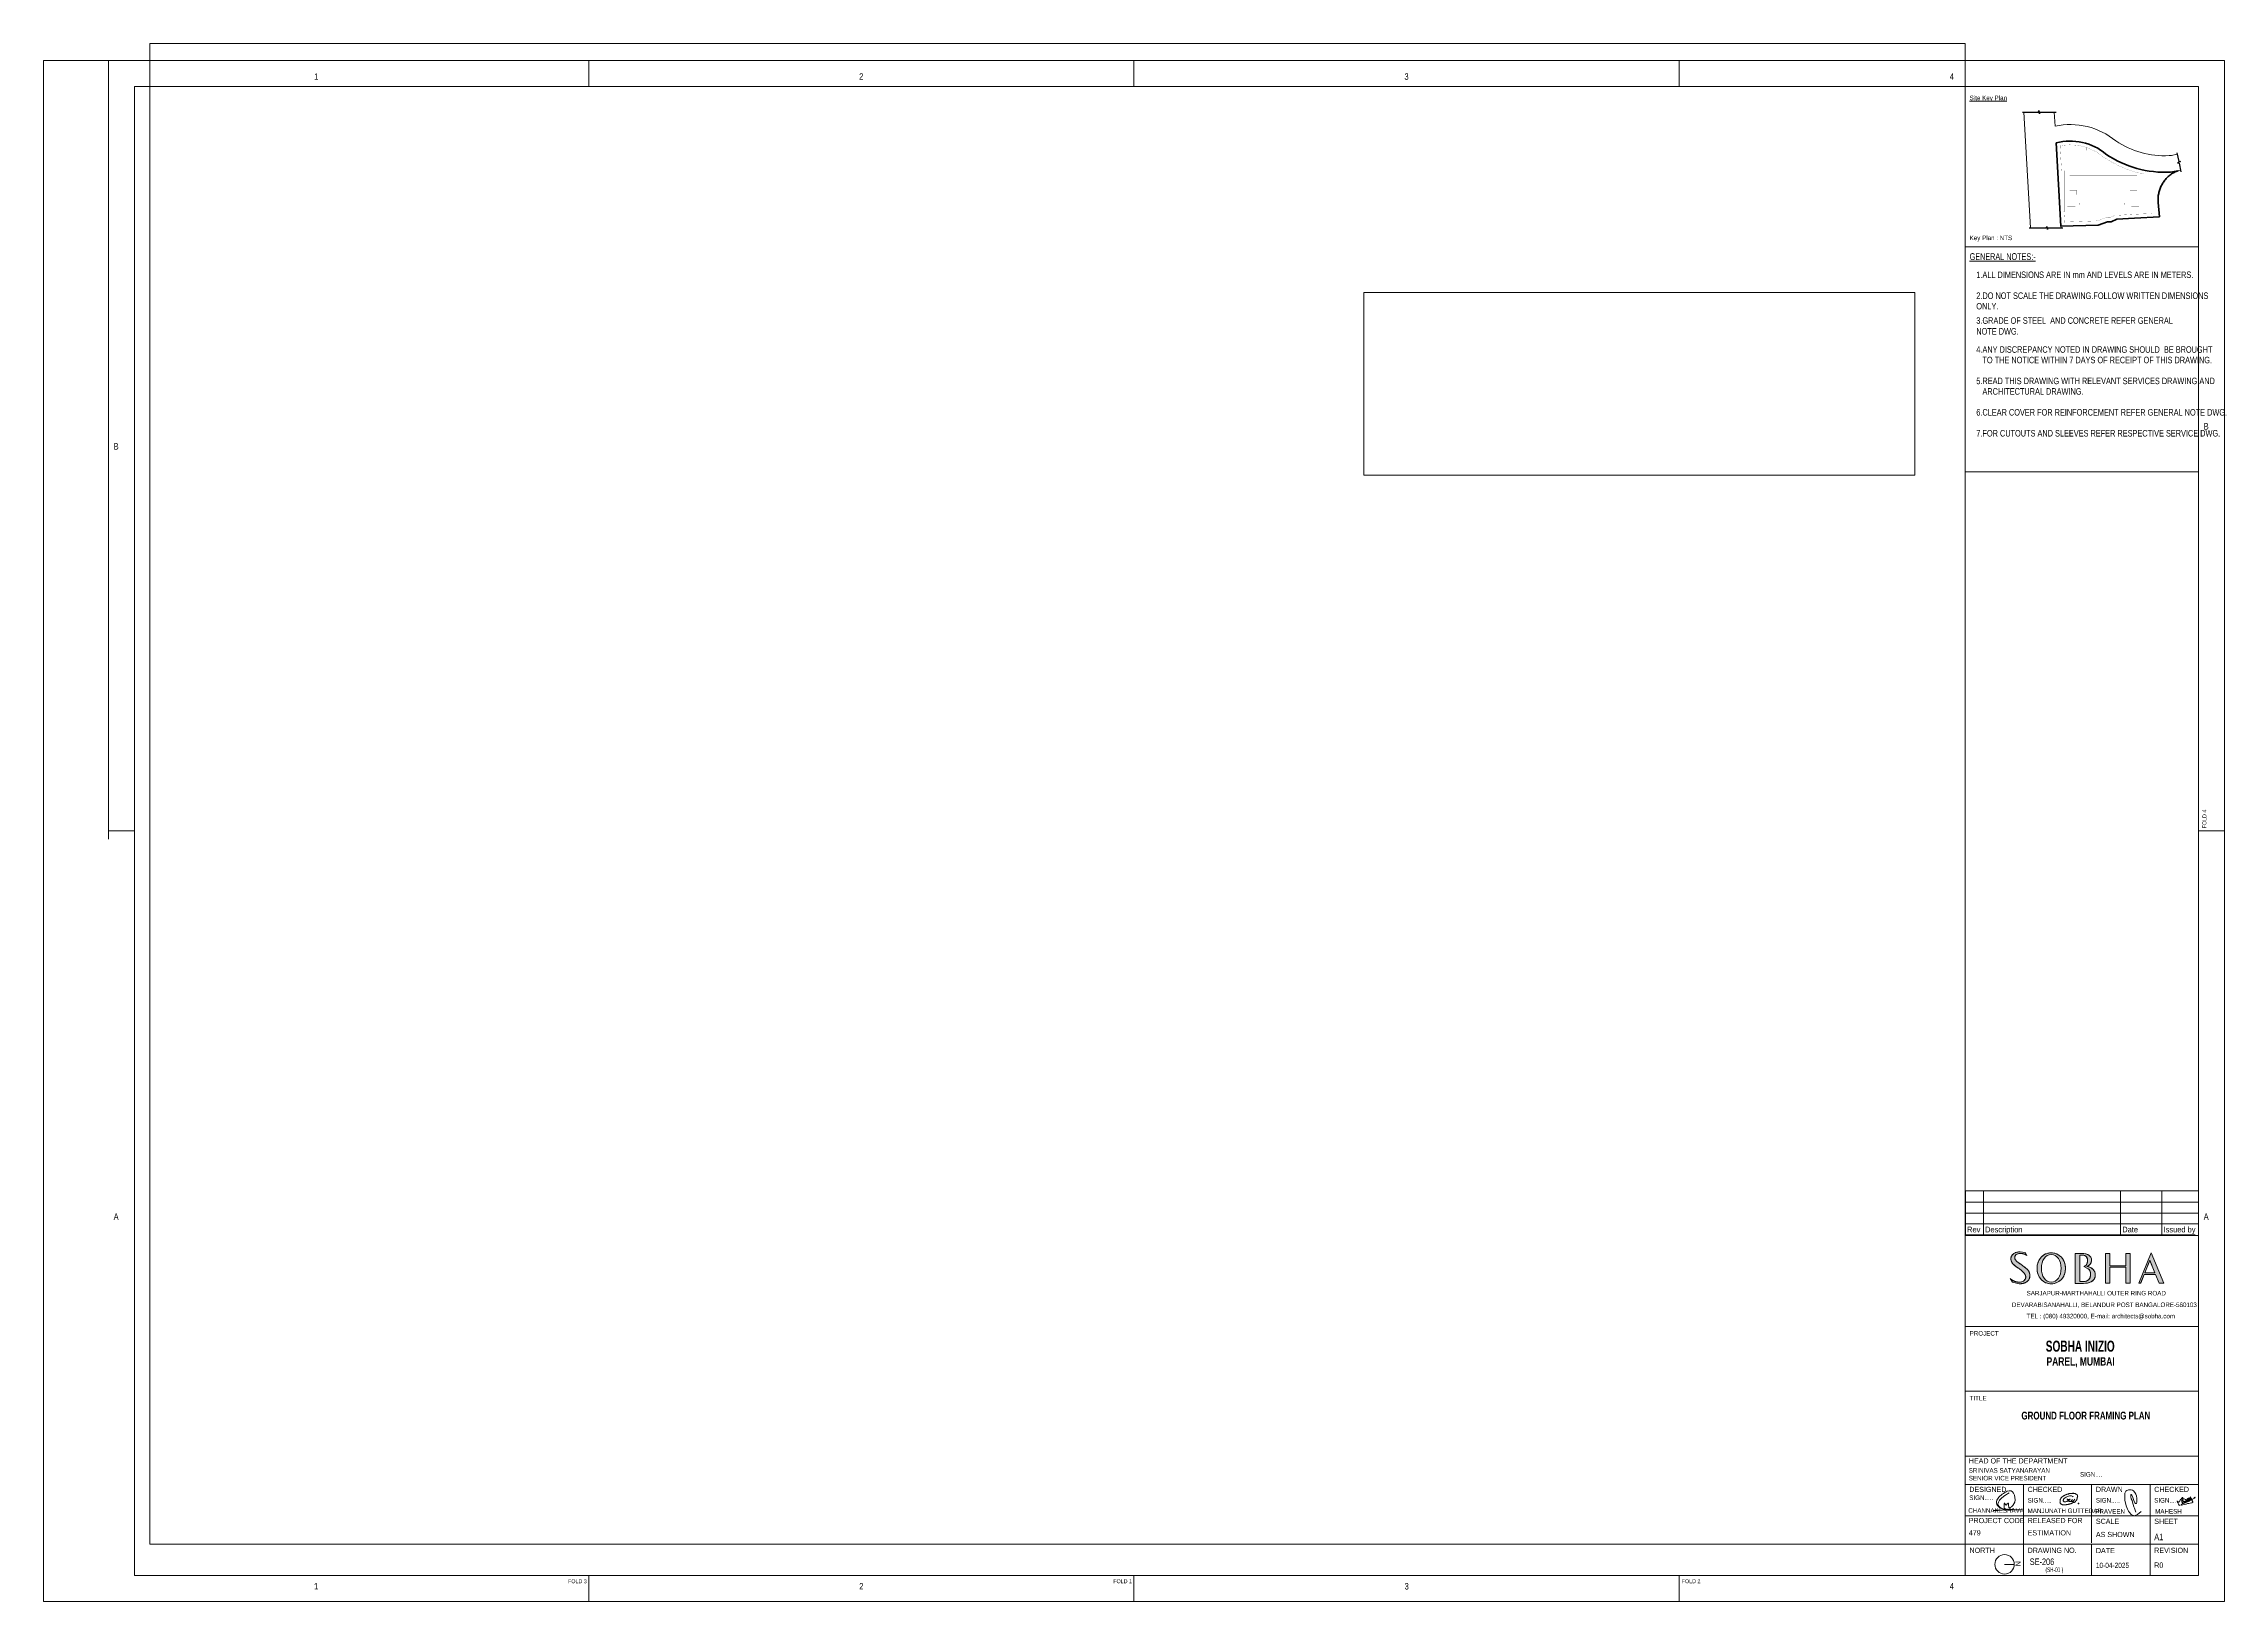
# Paper-space layout 'GROUND FLOOR' of a CAD drawing. Header units: millimetres. Extents: x 932 to 1773, y -86 to 514.
import ezdxf

# ---------------------------------------------------------------- set-up
doc = ezdxf.new("R2010")
doc.units = ezdxf.units.MM
doc.header["$LTSCALE"] = 1000
doc.header["$MEASUREMENT"] = 0
for name, pattern in [('HIDDEN', [0.375, 0.25, -0.125]), ('PHANTOM', [2.5, 1.25, -0.25, 0.25, -0.25, 0.25, -0.25]), ('Title Dash Lines', [12, 6, -6])]:
    doc.linetypes.add(name, pattern=pattern)
doc.layers.add('-S-WING 3 FOOTING NO', color=6, linetype='Continuous')
for name, color, linetype, lineweight in [('0-RefEdit0', 7, 'Continuous', 20), ('A-ANNO-NOTE', 131, 'Continuous', 9), ('A-ANNO-SYMB-MISC', 6, 'Continuous', 25), ('A-BASEMENT LINE', 170, 'Continuous', 13), ('A-DETL-THIN', 151, 'Continuous', 9), ('A-SITE-BNDY', 10, 'PHANTOM', 70), ('G-ANNO-SCHD', 231, 'Continuous', 9), ('G-ANNO-TEXT', 231, 'Continuous', 9), ('G-ANNO-TTLB', 6, 'Continuous', 9), ('G-ANNO-TTLB-THIN', 151, 'Continuous', 9), ('S-COLUMN NAMING', 30, 'Continuous', 20), ('S-SIGNS', 90, 'Continuous', 18), ('SOBHA ELEMENT NAMING', 7, 'Continuous', 9)]:
    doc.layers.add(name, color=color, linetype=linetype, lineweight=lineweight)
doc.layers.add('A-DETL-____-OTLN', color=94, linetype='Continuous', lineweight=9, true_color=0x00a600)
doc.styles.add('Arial Narrow', font='ARIALN.TTF', dxfattribs={"height": 400})
doc.styles.add('Arial Narrow_1', font='ARIALN.TTF', dxfattribs={"height": 175})
doc.styles.add('Arial Narrow_2', font='ARIALN.TTF', dxfattribs={"height": 2.5})
doc.styles.add('Arial Narrow_3', font='ARIALN.TTF', dxfattribs={"height": 2})
doc.styles.add('Arial Narrow_4', font='ARIALN.TTF', dxfattribs={"height": 2})
doc.styles.add('Arial Narrow_B_2', font='ARIALNB.TTF', dxfattribs={"width": 0.8, "height": 4})
doc.styles.add('Swis721 LtCn BT_3', font='swisscl.ttf', dxfattribs={"height": 125})
doc.styles.add('Swis721 LtCn BT_4', font='swisscl.ttf', dxfattribs={"width": 0.8, "height": 125})
doc.styles.add('Swis721 LtCn BT_6', font='swisscl.ttf', dxfattribs={"height": 2.449923})
doc.styles.add('Swis721 LtCn BT_B_1', font='', dxfattribs={"height": 3})
doc.styles.get('Swis721 LtCn BT_B_1').set_extended_font_data('Swis721 LtCn BT', bold=True)

# ---------------------------------------------------------------- blocks, each defined once
blk = doc.blocks.new('MAHESH SIGN')
at = {"layer": 'SOBHA ELEMENT NAMING', "color": 3}
blk.add_open_spline([(-1672305, 1301168), (-1672305, 1301184), (-1672305, 1301215), (-1672305, 1301263), (-1672305, 1301294), (-1672307, 1301351), (-1672277, 1301228), (-1672228, 1301294), (-1672172, 1301348), (-1672187, 1301256), (-1672162, 1301149), (-1672209, 1301217), (-1672162, 1301264), (-1672124, 1301289), (-1672100, 1301356), (-1672144, 1301344), (-1672166, 1301312), (-1672107, 1301297), (-1672072, 1301273), (-1672058, 1301237), (-1672045, 1301197), (-1672079, 1301162), (-1672127, 1301163), (-1672141, 1301198), (-1672144, 1301221), (-1672126, 1301254), (-1672125, 1301212), (-1672119, 1301199), (-1672104, 1301166), (-1672094, 1301239), (-1672085, 1301181), (-1672056, 1301190), (-1672062, 1301215), (-1672070, 1301258), (-1672050, 1301226), (-1672064, 1301218), (-1672066, 1301204), (-1672071, 1301183), (-1672038, 1301170), (-1672019, 1301203), (-1672035, 1301237), (-1672079, 1301233), (-1672014, 1301223), (-1672022, 1301165), (-1672007, 1301215), (-1672030, 1301270), (-1672010, 1301234), (-1672003, 1301214), (-1672000, 1301197), (-1671998, 1301169), (-1672006, 1301211), (-1672010, 1301232), (-1671997, 1301246), (-1671987, 1301261), (-1671977, 1301238), (-1671981, 1301219), (-1671976, 1301205), (-1671975, 1301188), (-1671985, 1301203), (-1671983, 1301216), (-1671983, 1301232), (-1671978, 1301244), (-1671975, 1301251), (-1671970, 1301254), (-1671965, 1301251), (-1671960, 1301233), (-1671950, 1301210), (-1671942, 1301189), (-1671947, 1301169), (-1671959, 1301206), (-1671949, 1301221), (-1671951, 1301242), (-1671950, 1301251), (-1671949, 1301264), (-1671936, 1301242), (-1671934, 1301230), (-1671932, 1301216), (-1671933, 1301199), (-1671919, 1301193), (-1671922, 1301179), (-1671901, 1301196), (-1671911, 1301215), (-1671909, 1301234), (-1671907, 1301271), (-1671904, 1301210), (-1671892, 1301178), (-1671909, 1301129), (-1671899, 1301072), (-1672003, 1301110), (-1672077, 1301119), (-1672359, 1301185), (-1672084, 1301171), (-1671954, 1301165), (-1671882, 1301184), (-1671780, 1301168), (-1671794, 1301204), (-1671811, 1301195), (-1671824, 1301188)], degree=3, knots=[0, 0, 0, 0, 48.181473, 94.613284, 138.259686, 155.904179, 224.738681, 279.736688, 330.138654, 402.022515, 479.904069, 512.206872, 573.861185, 638.863537, 679.101846, 713.805527, 728.477406, 786.377978, 825.584619, 867.444774, 896.971798, 946.367113, 986.070655, 1019.613906, 1044.024664, 1064.3611, 1090.585977, 1115.586241, 1130.258119, 1164.423839, 1195.402532, 1205.041833, 1242.682438, 1263.496009, 1285.994984, 1296.910366, 1305.65545, 1326.024566, 1354.8231, 1376.521851, 1422.758958, 1434.051149, 1478.06236, 1508.244818, 1535.997912, 1583.121901, 1600.542131, 1628.645076, 1649.634806, 1662.007076, 1686.271489, 1718.652134, 1734.30206, 1746.397436, 1758.626649, 1788.895798, 1805.163194, 1813.173762, 1821.25242, 1839.530073, 1858.56975, 1865.936011, 1878.354031, 1881.0034, 1881.816645, 1894.360755, 1932.936714, 1959.07056, 1962.867593, 1985.03092, 2014.356147, 2030.360622, 2043.11179, 2045.324462, 2066.355014, 2076.853385, 2089.71325, 2108.335291, 2120.781721, 2126.672799, 2139.049659, 2165.9961, 2183.807343, 2207.541832, 2227.688907, 2300.89779, 2338.755754, 2382.215194, 2424.047682, 2581.125356, 2740.20899, 2928.080748, 3033.107047, 3166.26083, 3211.819498, 3223.83985, 3256.454987, 3256.454987, 3256.454987, 3256.454987], dxfattribs=at)
blk = doc.blocks.new('A$Ca6a54176')
at = {"layer": 'A-DETL-____-OTLN', "color": 7, "linetype": 'Continuous'}
for points, knots in [([(-10.4, 6), (-10.5, 6.1), (-10.9, 6.5), (-11.8, 6.4), (-12.7, 6.4), (-13.6, 6), (-14.4, 5.6), (-15.1, 5.1), (-15.3, 4.5), (-15.5, 4.2), (-15.5, 3.9), (-15.3, 3.7), (-15.1, 3.5), (-14.8, 3.4), (-14.3, 3.5), (-13.9, 3.4), (-13.6, 3.7), (-13.3, 3.8), (-13, 4.1), (-13, 4.3), (-13, 4.5), (-13.2, 4.7), (-13.7, 4.9), (-13.3, 4.7), (-13.1, 4.7), (-12.9, 4.6), (-12.6, 4.6), (-12.3, 4.6), (-12.1, 4.7), (-11.7, 4.8), (-12.4, 4.4), (-12.4, 4.2), (-12.6, 3.9), (-12.7, 3.8), (-12.6, 3.6), (-12.3, 3.5), (-12, 3.5), (-11.7, 3.5), (-11.5, 3.6), (-11.3, 3.8), (-11.2, 4), (-11, 4.2), (-10.8, 4.4), (-10.5, 4.9), (-10.9, 4.3), (-11.2, 4.2), (-11.2, 4), (-11.4, 3.8), (-11.3, 3.6), (-11.2, 3.5), (-11, 3.5), (-10.8, 3.5), (-10.7, 3.6), (-10.5, 3.7), (-10.3, 3.7), (-10.2, 3.9), (-10, 4.1), (-9.8, 4.4), (-9.7, 4.5), (-9.4, 4.9), (-9.6, 4.7), (-9.6, 4.5), (-9.9, 4.3), (-10, 4.2), (-10.1, 4), (-10.2, 3.9), (-10.2, 3.7), (-10.3, 3.6), (-10.3, 3.5), (-10.4, 3.4), (-10.4, 3.3), (-10.3, 3.1), (-10.3, 3), (-10.1, 3), (-9.9, 3), (-9.8, 3.1), (-9.6, 3.2), (-9.4, 3.3), (-9.2, 3.5), (-9.1, 3.7), (-8.9, 3.9), (-8.8, 4.1), (-8.6, 4.3), (-8.5, 4.6), (-8.4, 4.8), (-8.3, 5.1), (-8.3, 5.4), (-8.2, 5.7), (-8, 6), (-8.1, 6.2), (-8.2, 6.4), (-8.2, 6.6), (-8.2, 6.9), (-8.5, 7.1), (-8.7, 7.3), (-9.1, 7.5), (-9.4, 7.7), (-9.6, 7.6), (-9.9, 7.7), (-10.1, 7.8), (-10.4, 7.7), (-10.7, 7.8), (-11, 7.7), (-11.3, 7.6), (-11.6, 7.8), (-11.8, 7.6), (-12.2, 7.6), (-12.5, 7.6), (-12.7, 7.3), (-13.1, 7.5), (-13.2, 7.3), (-13.5, 7.3), (-13.6, 7.2), (-13.9, 7.1), (-14.1, 6.9), (-14.4, 7), (-14.6, 6.8), (-14.8, 6.7), (-15, 6.6), (-15.2, 6.5), (-15.4, 6.3), (-15.6, 6.2), (-15.8, 6), (-16.2, 5.9), (-16.2, 5.5), (-16.7, 5.4), (-16.7, 5), (-16.9, 4.8), (-17, 4.5), (-17, 4.1), (-17, 3.8), (-17, 3.6), (-17.2, 3.3), (-16.8, 3.1), (-17.1, 2.7), (-16.8, 2.6), (-16.7, 2.3), (-16.4, 2.2), (-16.1, 2.1), (-15.8, 1.9), (-15.5, 1.9), (-15.3, 1.8), (-15, 1.9), (-14.8, 1.9), (-14.5, 1.9), (-14.1, 1.9), (-13.8, 2), (-13.4, 1.9), (-13, 2.1), (-12.6, 2.2), (-12.2, 2.3), (-11.8, 2.3), (-11.4, 2.5), (-11, 2.7), (-10.8, 2.8), (-10.6, 3), (-10.6, 2.9), (-10.5, 2.8), (-10.7, 2.8), (-10.7, 2.9), (-10.6, 2.9), (-10.5, 2.9), (-10.6, 2.9), (-10.6, 2.9)], [0, 0, 0, 0, 0.595176, 1.513654, 2.515251, 3.380629, 4.416817, 5.17749, 5.76398, 6.176027, 6.420162, 6.694908, 6.965884, 7.327446, 7.644493, 8.313464, 8.528829, 8.880373, 9.329952, 9.497914, 9.598839, 9.855178, 10.268658, 10.413839, 10.823798, 10.965602, 11.223245, 11.545481, 11.828078, 11.985934, 12.450008, 12.919347, 13.072283, 13.23817, 13.339119, 13.632791, 14.038161, 14.287628, 14.525186, 14.756259, 15.015383, 15.287454, 15.616726, 15.886513, 16.501092, 16.601317, 16.772114, 17.127127, 17.260944, 17.402283, 17.528684, 17.697933, 17.883435, 18.056648, 18.272367, 18.484806, 18.715269, 19.02227, 19.369647, 19.663828, 19.78345, 20.147263, 20.310655, 20.478604, 20.666282, 20.842227, 21.077119, 21.206677, 21.314825, 21.400223, 21.537528, 21.622147, 21.759524, 21.912561, 22.096255, 22.31162, 22.523122, 22.734597, 23.01831, 23.257556, 23.451017, 23.745198, 24.003252, 24.296499, 24.581902, 24.829344, 25.086625, 25.507771, 25.820767, 26.016078, 26.190519, 26.498498, 26.690925, 26.984342, 27.351214, 27.773922, 28.104445, 28.35201, 28.563586, 28.790253, 29.109474, 29.39309, 29.719344, 29.928271, 30.316805, 30.577305, 30.867147, 31.268529, 31.510098, 31.872395, 32.088065, 32.279066, 32.497307, 32.739184, 32.976737, 33.300431, 33.46341, 33.717218, 34.000971, 34.242536, 34.452394, 34.657266, 35.084272, 35.325837, 35.607355, 36.082409, 36.347056, 36.569922, 36.965624, 37.327774, 37.632777, 37.916273, 38.08707, 38.464953, 38.760633, 38.966003, 39.226299, 39.662044, 39.851663, 40.242576, 40.505495, 40.802979, 40.970051, 41.231099, 41.614997, 41.925638, 42.216698, 42.680496, 43.10645, 43.463997, 43.772591, 44.448473, 44.738782, 45.188685, 45.456974, 45.656784, 45.683065, 45.757434, 45.858574, 45.933844, 45.982325, 46.053862, 46.07049, 46.07049, 46.07049, 46.07049]), ([(-7.7, 2.5), (-7.8, 2.6), (-7.8, 2.6), (-7.7, 2.7), (-7.6, 2.7), (-7.5, 2.7), (-7.5, 2.6), (-7.6, 2.5), (-7.5, 2.4), (-7.6, 2.3), (-7.6, 2.4), (-7.7, 2.5), (-7.7, 2.5), (-7.7, 2.4), (-7.8, 2.5), (-7.9, 2.5), (-8, 2.6), (-7.7, 2.5), (-7.8, 2.7), (-7.6, 2.7), (-7.5, 2.7), (-7.5, 2.6), (-7.6, 2.6), (-7.5, 2.5), (-7.5, 2.5), (-7.5, 2.4), (-7.6, 2.4), (-7.6, 2.4), (-7.7, 2.4), (-7.7, 2.4)], [0, 0, 0, 0, 0.106921, 0.192296, 0.30882, 0.360139, 0.44947, 0.550888, 0.649284, 0.676363, 0.755339, 0.80317, 0.836663, 0.88048, 0.947, 1.016693, 1.097832, 1.260104, 1.355411, 1.565715, 1.626111, 1.702696, 1.735199, 1.791906, 1.841283, 1.887718, 1.967073, 1.994154, 2.081807, 2.081807, 2.081807, 2.081807])]:
    blk.add_open_spline(points, degree=3, knots=knots, dxfattribs=at)
blk = doc.blocks.new('A$C778C201C')
at = {"layer": 'S-COLUMN NAMING', "color": 3}
blk.add_lwpolyline([(5.13, 1.32), (3.99, 0.37), (2.88, 0), (1.95, 0.45), (1.45, 1.03), (1.08, 1.49), (0.75, 2.08), (0.56, 2.65), (0.37, 3.19), (0.17, 4.08), (0, 4.85), (0, 5.71), (0, 6.46), (0, 7.14), (0.19, 7.55), (0.29, 7.79), (0.58, 7.99), (1.07, 8.21), (1.51, 8.28), (1.95, 8.28), (2.4, 8.15), (2.75, 7.88), (3.17, 7.34), (3.45, 6.81), (3.63, 6.29), (3.74, 5.5), (3.74, 4.78), (3.74, 4.34), (3.65, 3.92), (3.37, 3.91), (3.12, 4.14), (2.84, 4.86), (2.58, 5.5), (2.42, 6.08), (2.21, 6.56), (1.97, 6.78), (1.82, 6.78), (1.82, 6.49), (1.9, 6.03), (1.99, 5.41), (2.24, 4.82), (2.43, 4.3), (2.62, 3.54), (2.86, 2.87), (3.04, 2.37), (3.26, 1.76), (3.46, 1.19)], dxfattribs=at)
blk = doc.blocks.new('Signature')
at = {"color": 3}
for points in [[(51500, 9985), (48881, 8492), (51631, 8090), (51843, 8407)], [(51007, 8427), (51000, 9001), (50997, 8998), (51195, 8725), (51186, 8745), (51407, 8998), (51413, 8940), (51455, 8397), (51465, 8436), (52211, 8962), (51960, 10081), (51413, 10315), (50175, 9377), (50208, 8779), (50619, 8418), (51082, 8344), (51607, 8315), (51776, 8356), (49749, 8168), (49809, 8297), (52734, 8297), (52718, 8314)]]:
    blk.add_open_spline(points, degree=3, dxfattribs=at)
blk = doc.blocks.new('*U38')
blk.add_lwpolyline([(-28.4, 0), (-1.2, 0), (-0.6, 2.5), (0.6, -2.5), (1.2, 0), (24.6, 0)])
blk = doc.blocks.new('*U51')
blk.add_lwpolyline([(-26.4, 0), (-1.2, 0), (-0.6, 2.5), (0.6, -2.5), (1.2, 0), (26.9, 0)])
blk = doc.blocks.new('*U50')
blk.add_lwpolyline([(-15.5, 0), (-1.2, 0), (-0.6, 2.5), (0.6, -2.5), (1.2, 0), (15.5, 0)])
blk = doc.blocks.new('A$C9b630481')
at = {"layer": 'G-ANNO-TTLB'}
h = blk.add_hatch(color=256, dxfattribs=at)
h.paths.add_polyline_path([(810, 126.61), (813.79, 126.61), (811.9, 131.28)])
h.paths.add_polyline_path([(812.4, 134.35), (817.25, 122.55), (815.48, 122.55), (814.06, 125.93), (809.73, 125.93), (808.35, 122.55), (807.56, 122.55)])
h.paths.add_polyline_path([(794.75, 122.55), (794.75, 134.08), (796.44, 134.08), (796.44, 129.35), (802.64, 129.35), (802.64, 134.08), (804.33, 134.08), (804.33, 122.55), (802.64, 122.55), (802.64, 128.71), (796.44, 128.71), (796.44, 122.55)])
edge = h.paths.add_edge_path()
edge.add_line((784.83, 133.44), (784.83, 129.62))
edge.add_line((784.83, 129.62), (784.83, 123.23))
edge.add_line((784.83, 123.23), (786.18, 123.23))
edge.add_spline(control_points=[(786.18, 123.23), (786.43, 123.23), (786.9, 123.26), (787.49, 123.41), (787.99, 123.64), (788.79, 124.27), (789.06, 125.1), (789.04, 125.89)], knot_values=[0, 0, 0, 0, 0.125, 0.25, 0.375, 0.5, 1, 1, 1, 1], degree=3, periodic=0)
edge.add_spline(control_points=[(789.04, 125.89), (789.04, 126.18), (789.01, 126.51), (788.92, 126.88), (788.85, 127.12), (788.72, 127.44), (788.49, 127.81), (788.26, 128.04), (788.14, 128.15)], knot_values=[0, 0, 0, 0, 0.3, 0.375, 0.45, 0.6, 0.8, 1, 1, 1, 1], degree=3, periodic=0)
edge.add_line((788.14, 128.15), (786.41, 129.05))
edge.add_spline(control_points=[(786.41, 129.05), (786.49, 129.07), (786.66, 129.11), (786.87, 129.21), (787.05, 129.33), (787.21, 129.47), (787.35, 129.62), (787.47, 129.79), (787.56, 129.96), (787.64, 130.14), (787.7, 130.33), (787.75, 130.51), (787.8, 130.74), (787.83, 131.01), (787.84, 131.33), (787.84, 131.46), (787.84, 131.49)], knot_values=[0, 0, 0, 0, 0.055556, 0.111111, 0.166667, 0.222222, 0.277778, 0.333333, 0.388889, 0.444444, 0.5, 0.555556, 0.611111, 0.722222, 0.833333, 1, 1, 1, 1], degree=3, periodic=0)
edge.add_spline(control_points=[(787.84, 131.49), (787.84, 131.69), (787.81, 131.96), (787.73, 132.29), (787.64, 132.54), (787.49, 132.79), (787.27, 133.02), (786.99, 133.2), (786.65, 133.34), (786.23, 133.42), (785.91, 133.44), (785.73, 133.44)], knot_values=[0, 0, 0, 0, 0.166667, 0.25, 0.333333, 0.444444, 0.555556, 0.666667, 0.777778, 0.888889, 1, 1, 1, 1], degree=3, periodic=0)
edge.add_line((785.73, 133.44), (784.83, 133.44))
edge = h.paths.add_edge_path()
edge.add_line((783.14, 122.51), (783.14, 134.04))
edge.add_line((783.14, 134.04), (785.58, 134.04))
edge.add_spline(control_points=[(785.58, 134.04), (786.78, 134.05), (788.03, 133.75), (788.91, 132.93), (789.19, 132.5), (789.37, 132), (789.41, 131.62), (789.41, 131.42)], knot_values=[0, 0, 0, 0, 0.555556, 0.666667, 0.777778, 0.888889, 1, 1, 1, 1], degree=3, periodic=0)
edge.add_spline(control_points=[(789.41, 131.42), (789.41, 131.16), (789.37, 130.86), (789.26, 130.54), (789.18, 130.34), (789.02, 130.08), (788.77, 129.77), (788.44, 129.49), (788.05, 129.26), (787.76, 129.14), (787.61, 129.09)], knot_values=[0, 0, 0, 0, 0.214286, 0.267857, 0.321429, 0.428571, 0.571429, 0.714286, 0.857143, 1, 1, 1, 1], degree=3, periodic=0)
edge.add_spline(control_points=[(787.61, 129.09), (788.44, 128.94), (789.38, 128.53), (790.19, 127.7), (790.56, 127.12), (790.79, 126.46), (790.84, 125.96), (790.84, 125.71)], knot_values=[0, 0, 0, 0, 0.428571, 0.571429, 0.714286, 0.857143, 1, 1, 1, 1], degree=3, periodic=0)
edge.add_spline(control_points=[(790.84, 125.71), (790.84, 125.4), (790.78, 124.97), (790.61, 124.54), (790.5, 124.3), (790.16, 123.75), (789.04, 122.83), (787.41, 122.51), (786.33, 122.51)], knot_values=[0, 0, 0, 0, 0.138889, 0.208333, 0.243056, 0.277778, 0.555556, 1, 1, 1, 1], degree=3, periodic=0)
edge.add_line((786.33, 122.51), (783.14, 122.51))
edge = h.paths.add_edge_path()
edge.add_spline(control_points=[(773.86, 133.67), (772.73, 133.66), (770.84, 132.56), (770.07, 129.9), (770.07, 128.34)], knot_values=[0, 0, 0, 0, 0.5, 1, 1, 1, 1], degree=3, periodic=0)
edge.add_spline(control_points=[(770.07, 128.34), (770.07, 126.75), (770.82, 124.09), (772.71, 123.01), (773.86, 123)], knot_values=[0, 0, 0, 0, 0.5, 1, 1, 1, 1], degree=3, periodic=0)
edge.add_spline(control_points=[(773.86, 123), (774.99, 123.01), (776.89, 124.09), (777.65, 126.75), (777.66, 128.34)], knot_values=[0, 0, 0, 0, 0.5, 1, 1, 1, 1], degree=3, periodic=0)
edge.add_spline(control_points=[(777.66, 128.34), (777.65, 129.9), (776.91, 132.56), (775.01, 133.66), (773.86, 133.67)], knot_values=[0, 0, 0, 0, 0.5, 1, 1, 1, 1], degree=3, periodic=0)
edge = h.paths.add_edge_path()
edge.add_spline(control_points=[(768.38, 128.34), (768.38, 129.07), (768.51, 129.93), (768.86, 130.87), (769.13, 131.46), (769.83, 132.59), (771.01, 133.62), (772.57, 134.2), (773.42, 134.3), (773.86, 134.31)], knot_values=[0, 0, 0, 0, 0.214286, 0.267857, 0.321429, 0.428571, 0.714286, 0.857143, 1, 1, 1, 1], degree=3, periodic=0)
edge.add_spline(control_points=[(773.86, 134.31), (774.53, 134.3), (775.78, 134.08), (777.56, 133.01), (778.7, 131.47), (779.25, 129.76), (779.34, 128.83), (779.35, 128.34)], knot_values=[0, 0, 0, 0, 0.214286, 0.428571, 0.714286, 0.857143, 1, 1, 1, 1], degree=3, periodic=0)
edge.add_spline(control_points=[(779.35, 128.34), (779.34, 127.58), (779.21, 126.71), (778.87, 125.77), (778.6, 125.18), (777.9, 124.05), (776.71, 123.04), (775.15, 122.46), (774.31, 122.37), (773.86, 122.36)], knot_values=[0, 0, 0, 0, 0.214286, 0.267857, 0.321429, 0.428571, 0.714286, 0.857143, 1, 1, 1, 1], degree=3, periodic=0)
edge.add_spline(control_points=[(773.86, 122.36), (773.2, 122.37), (771.95, 122.58), (770.17, 123.62), (769.03, 125.15), (768.47, 126.87), (768.38, 127.83), (768.38, 128.34)], knot_values=[0, 0, 0, 0, 0.214286, 0.428571, 0.714286, 0.857143, 1, 1, 1, 1], degree=3, periodic=0)
edge = h.paths.add_edge_path()
edge.add_spline(control_points=[(761.58, 128.07), (761.29, 128.28), (760.74, 128.68), (760.14, 129.13), (759.72, 129.47), (759.44, 129.73), (759.18, 129.98), (758.95, 130.24), (758.76, 130.5), (758.54, 130.86), (758.36, 131.33), (758.31, 131.76), (758.31, 131.98)], knot_values=[0, 0, 0, 0, 0.142857, 0.285714, 0.357143, 0.428571, 0.5, 0.571429, 0.642857, 0.714286, 0.857143, 1, 1, 1, 1], degree=3, periodic=0)
edge.add_spline(control_points=[(758.31, 131.98), (758.31, 132.25), (758.36, 132.56), (758.47, 132.89), (758.56, 133.1), (758.68, 133.31), (758.83, 133.51), (759.02, 133.73), (759.3, 133.96), (759.68, 134.2), (760.52, 134.57), (761.31, 134.68), (761.92, 134.68)], knot_values=[0, 0, 0, 0, 0.136364, 0.170455, 0.204545, 0.272727, 0.318182, 0.363636, 0.454545, 0.545455, 0.636364, 1, 1, 1, 1], degree=3, periodic=0)
edge.add_line((761.92, 134.68), (763.8, 134.42))
edge.add_line((763.8, 134.42), (764.43, 133.33))
edge.add_spline(control_points=[(764.43, 133.33), (764.37, 133.37), (764.21, 133.48), (763.89, 133.63), (763.68, 133.73), (763.51, 133.79), (763.33, 133.86), (763.13, 133.92), (762.92, 133.97), (762.7, 134.02), (762.47, 134.05), (762.15, 134.08), (761.59, 134.09), (760.91, 133.96), (760.28, 133.64), (759.94, 133.23), (759.8, 132.84), (759.78, 132.62), (759.78, 132.5)], knot_values=[0, 0, 0, 0, 0.132353, 0.198529, 0.231618, 0.264706, 0.297794, 0.330882, 0.363971, 0.397059, 0.430147, 0.463235, 0.529412, 0.647059, 0.764706, 0.882353, 0.941176, 1, 1, 1, 1], degree=3, periodic=0)
edge.add_spline(control_points=[(759.78, 132.5), (759.78, 132.37), (759.8, 132.18), (759.88, 131.94), (759.95, 131.77), (760.05, 131.6), (760.16, 131.45), (760.29, 131.29), (760.43, 131.15), (760.58, 131.01), (760.74, 130.87), (760.9, 130.74), (761.08, 130.61), (761.26, 130.48), (761.49, 130.31), (761.8, 130.11), (762.03, 129.95), (762.14, 129.88)], knot_values=[0, 0, 0, 0, 0.111111, 0.166667, 0.222222, 0.277778, 0.333333, 0.388889, 0.444444, 0.5, 0.555556, 0.611111, 0.666667, 0.722222, 0.777778, 0.888889, 1, 1, 1, 1], degree=3, periodic=0)
edge.add_spline(control_points=[(762.14, 129.88), (762.51, 129.63), (763.01, 129.27), (763.54, 128.87), (763.82, 128.65), (764.08, 128.43), (764.33, 128.21), (764.55, 127.99), (764.71, 127.82), (764.85, 127.65), (764.99, 127.48), (765.11, 127.31), (765.22, 127.13), (765.31, 126.95), (765.43, 126.7), (765.58, 126.25), (765.63, 125.82), (765.64, 125.52)], knot_values=[0, 0, 0, 0, 0.166667, 0.25, 0.291667, 0.333333, 0.416667, 0.458333, 0.5, 0.541667, 0.583333, 0.625, 0.666667, 0.708333, 0.75, 0.833333, 1, 1, 1, 1], degree=3, periodic=0)
edge.add_spline(control_points=[(765.64, 125.52), (765.63, 125.24), (765.6, 124.91), (765.5, 124.57), (765.43, 124.35), (765.3, 124.07), (765.13, 123.8), (764.93, 123.56), (764.73, 123.36), (764.46, 123.15), (764.14, 122.95), (763.76, 122.77), (763.38, 122.63), (762.98, 122.52), (762.59, 122.45), (762.2, 122.4), (761.84, 122.37), (761.61, 122.36), (761.5, 122.36)], knot_values=[0, 0, 0, 0, 0.107143, 0.133929, 0.160714, 0.214286, 0.28125, 0.321429, 0.375, 0.428571, 0.5, 0.571429, 0.642857, 0.714286, 0.785714, 0.857143, 0.928571, 1, 1, 1, 1], degree=3, periodic=0)
edge.add_line((761.5, 122.36), (758.87, 122.96))
edge.add_line((758.87, 122.96), (758.05, 124.35))
edge.add_spline(control_points=[(758.05, 124.35), (758.09, 124.31), (758.18, 124.24), (758.36, 124.1), (758.53, 123.99), (758.71, 123.86), (758.92, 123.73), (759.16, 123.6), (759.4, 123.49), (759.64, 123.38), (759.87, 123.29), (760.12, 123.21), (760.37, 123.14), (760.64, 123.08), (761.01, 123.02), (761.3, 123), (761.5, 123)], knot_values=[0, 0, 0, 0, 0.138889, 0.208333, 0.277778, 0.347222, 0.416667, 0.486111, 0.555556, 0.611111, 0.666667, 0.722222, 0.777778, 0.833333, 0.888889, 1, 1, 1, 1], degree=3, periodic=0)
edge.add_spline(control_points=[(761.5, 123), (761.85, 123), (762.79, 123.11), (763.55, 123.6), (763.89, 124.23), (763.98, 124.53), (764.02, 124.79), (764.02, 124.99), (764.01, 125.21), (763.97, 125.42), (763.91, 125.63), (763.82, 125.83), (763.72, 126.03), (763.6, 126.23), (763.46, 126.41), (763.31, 126.6), (763.15, 126.77), (762.98, 126.94), (762.81, 127.11), (762.63, 127.27), (762.45, 127.42), (762.21, 127.61), (761.91, 127.84), (761.69, 128), (761.58, 128.07)], knot_values=[0, 0, 0, 0, 0.111111, 0.333333, 0.388889, 0.444444, 0.472222, 0.5, 0.527778, 0.555556, 0.583333, 0.611111, 0.638889, 0.666667, 0.694444, 0.722222, 0.75, 0.777778, 0.805556, 0.833333, 0.861111, 0.888889, 0.944444, 1, 1, 1, 1], degree=3, periodic=0)
at = {"elevation": 0}
for points in [[(763.31, 573.81), (765.91, 529.19)], [(775.05, 573.81), (775.36, 568.42)], [(823.74, 551.39), (822.81, 551.21)], [(777.61, 529.85), (777.65, 529.19)]]:
    blk.add_lwpolyline(points, dxfattribs=at)
blk.add_lwpolyline([(822.43, 557.6), (820.2, 557.17), (819.27, 557.05, -0.163794), (798.78, 562.75, 0.226717), (775.36, 568.42)], format="xyb", dxfattribs=at)
at = {"layer": 'A-ANNO-NOTE'}
blk.add_line((755.87, 14.27), (759.62, 14.27), dxfattribs=at)
blk.add_circle((755.87, 14.27), 3.75, dxfattribs=at)
at = {"layer": 'A-BASEMENT LINE', "color": 0, "lineweight": 70, "ltscale": 0.15, "const_width": 0.0488, "elevation": 0}
blk.add_lwpolyline([(779.09, 551.29), (779.09, 535.68), (778.73, 535.68), (778.99, 531.44), (791.53, 531.92), (795.31, 533.25), (796.59, 533.21), (798.33, 534.02), (798.75, 534.02), (805.87, 534.45), (812.61, 534.75), (812.61, 549.43), (809.75, 549.43), (809.75, 549.93, -0.104418), (794.07, 556.5, 0.226686), (777.27, 560.83), (777.83, 551.29)], format="xyb", close=True, dxfattribs=at)
at = {"layer": 'A-BASEMENT LINE', "color": 0, "linetype": 'HIDDEN', "lineweight": 70, "ltscale": 0.15, "const_width": 0.0488, "elevation": 0}
blk.add_lwpolyline([(786.39, 560.12), (787.57, 560.12), (787.57, 559.1), (790.1, 559.1), (790.1, 557.15), (786.39, 557.15), (786.39, 560.12)], dxfattribs=at)
blk.add_lwpolyline([(806.88, 549.28), (806.88, 543.74), (804.24, 543.74), (804.24, 542.03), (807.72, 542.03), (807.72, 538.54), (807.72, 538.54), (807.72, 537.33), (804.71, 537.33), (804.71, 538.16), (803.07, 538.16), (803.07, 538.78), (801.99, 538.78), (801.99, 538.16), (785.84, 538.16), (785.84, 538.78), (784.75, 538.78), (784.75, 538.16), (783.12, 538.16), (783.12, 537.33), (780.1, 537.33), (780.1, 538.54), (780.1, 538.54), (780.1, 542.03), (783.58, 542.03), (783.58, 543.74), (780.95, 543.74), (780.95, 549.28), (792.2, 549.28), (792.2, 549.28), (792.4, 549.28), (792.4, 549.28), (795.43, 549.28), (795.43, 549.28), (795.62, 549.28), (795.62, 549.28)], close=True, dxfattribs=at)
at = {"layer": 'A-DETL-THIN'}
for p, q in [((830.55, 158.14), (740.76, 158.14)), ((740.76, 145.43), (740.76, 158.14)), ((830.55, 153.87), (740.76, 153.87)), ((747.69, 145.43), (747.69, 158.14)), ((800.56, 145.43), (800.56, 158.14)), ((816.48, 145.43), (816.48, 158.14)), ((830.55, 149.61), (740.76, 149.61)), ((830.55, 145.43), (740.76, 145.43)), ((740.76, 141.17), (740.76, 145.43)), ((747.69, 141.17), (747.69, 145.43)), ((800.56, 141.17), (800.56, 145.43)), ((816.48, 141.17), (816.48, 145.43)), ((747.69, 141.17), (740.76, 141.17)), ((801.78, 141.17), (747.69, 141.17)), ((816.48, 141.17), (800.56, 141.17)), ((829.32, 141.17), (816.48, 141.17))]:
    blk.add_line(p, q, dxfattribs=at)
at = {"layer": 'A-SITE-BNDY', "ltscale": 25000, "elevation": 0}
blk.add_lwpolyline([(815.14, 541.64, -0.136765), (817.64, 547.54, -0.178488), (822.82, 551.16), (822.81, 551.21), (821.2, 550.9), (819.87, 550.73, -0.167415), (794.96, 557.67, 0.241531), (775.74, 561.99), (777.61, 529.85), (791.91, 530.28), (795.6, 531.6), (796.94, 531.59), (799.1, 532.6), (805.93, 533.01), (815.56, 533.44), (815.11, 538.98)], format="xyb", close=True, dxfattribs=at)
at = {"layer": 'G-ANNO-TTLB', "linetype": 'Title Dash Lines', "ltscale": 0.05}
blk.add_line((24.99, 593.71), (24.99, 0), dxfattribs=at)
at = {"layer": 'G-ANNO-TTLB'}
for p, q in [((210.15, 583.72), (210.15, 593.71)), ((420.3, 583.72), (420.3, 593.71)), ((630.45, 583.72), (630.45, 593.71)), ((34.98, 296.86), (24.99, 296.86)), ((840.6, 296.86), (830.6, 296.86)), ((740.64, 140.93), (830.6, 140.93)), ((763.8, 134.42), (761.92, 134.68)), ((763.8, 134.42), (761.92, 134.68)), ((764.43, 133.33), (763.8, 134.42)), ((764.43, 133.33), (763.8, 134.42)), ((785.58, 134.04), (783.14, 134.04)), ((783.14, 134.04), (783.14, 122.51)), ((783.14, 134.04), (783.14, 122.51)), ((785.58, 134.04), (783.14, 134.04)), ((784.83, 133.44), (785.73, 133.44)), ((784.83, 129.62), (784.83, 133.44)), ((784.83, 133.44), (785.73, 133.44)), ((784.83, 129.42), (784.83, 133.44)), ((784.83, 123.23), (784.83, 129.62)), ((784.83, 128.79), (784.83, 129.42)), ((784.83, 123.23), (784.83, 128.79)), ((786.41, 129.05), (788.14, 128.15)), ((786.41, 129.05), (788.14, 128.15)), ((796.44, 134.08), (794.75, 134.08)), ((794.75, 134.08), (794.75, 122.55)), ((794.75, 134.08), (794.75, 122.55)), ((796.44, 134.08), (794.75, 134.08)), ((796.44, 129.35), (796.44, 134.08)), ((796.44, 129.35), (796.44, 134.08)), ((802.64, 129.35), (796.44, 129.35)), ((802.64, 129.35), (796.44, 129.35)), ((796.44, 122.55), (796.44, 128.71)), ((796.44, 128.71), (802.64, 128.71)), ((796.44, 128.71), (802.64, 128.71)), ((796.44, 122.55), (796.44, 128.71)), ((804.33, 134.08), (802.64, 134.08)), ((802.64, 134.08), (802.64, 129.35)), ((804.33, 134.08), (802.64, 134.08)), ((802.64, 134.08), (802.64, 129.35)), ((802.64, 128.71), (802.64, 122.55)), ((802.64, 128.71), (802.64, 122.55)), ((804.33, 122.55), (804.33, 134.08)), ((804.33, 122.55), (804.33, 134.08)), ((812.4, 134.35), (807.56, 122.55)), ((807.56, 122.55), (812.4, 134.35)), ((811.84, 131.42), (809.89, 126.61)), ((809.89, 126.61), (813.79, 126.61)), ((810, 126.61), (811.9, 131.28)), ((813.79, 126.61), (810, 126.61)), ((813.79, 126.61), (811.84, 131.42)), ((811.9, 131.28), (813.79, 126.61)), ((817.25, 122.55), (812.4, 134.35)), ((812.4, 134.35), (817.25, 122.55)), ((758.05, 124.35), (758.87, 122.96)), ((758.05, 124.35), (758.87, 122.96)), ((758.87, 122.96), (761.5, 122.36)), ((758.87, 122.96), (761.5, 122.36)), ((783.14, 122.51), (786.33, 122.51)), ((783.14, 122.51), (786.33, 122.51)), ((786.18, 123.23), (784.83, 123.23)), ((786.18, 123.23), (784.83, 123.23)), ((794.75, 122.55), (796.44, 122.55)), ((794.75, 122.55), (796.44, 122.55)), ((802.64, 122.55), (804.33, 122.55)), ((802.64, 122.55), (804.33, 122.55)), ((807.56, 122.55), (808.35, 122.55)), ((808.23, 122.55), (807.56, 122.55)), ((809.62, 125.93), (808.23, 122.55)), ((808.35, 122.55), (809.73, 125.93)), ((814.06, 125.93), (809.62, 125.93)), ((809.73, 125.93), (814.06, 125.93)), ((814.06, 125.93), (815.48, 122.55)), ((815.48, 122.55), (814.06, 125.93)), ((815.48, 122.55), (817.25, 122.55)), ((817.25, 122.55), (815.48, 122.55)), ((210.15, 0), (210.15, 10)), ((420.3, 0), (420.3, 10)), ((630.45, 0), (630.45, 10))]:
    blk.add_line(p, q, dxfattribs=at)
for points, knots in [([(761.92, 134.68), (761.31, 134.68), (760.52, 134.57), (759.68, 134.2), (759.3, 133.96), (759.02, 133.73), (758.83, 133.51), (758.68, 133.31), (758.56, 133.1), (758.47, 132.89), (758.36, 132.56), (758.31, 132.25), (758.31, 131.98)], [0, 0, 0, 0, 0.363636, 0.454545, 0.545455, 0.636364, 0.681818, 0.727273, 0.795455, 0.829545, 0.863636, 1, 1, 1, 1]), ([(758.31, 131.98), (758.31, 131.76), (758.36, 131.33), (758.54, 130.86), (758.76, 130.5), (758.95, 130.24), (759.18, 129.98), (759.44, 129.73), (759.72, 129.47), (760.14, 129.13), (760.74, 128.68), (761.29, 128.28), (761.58, 128.07)], [0, 0, 0, 0, 0.142857, 0.285714, 0.357143, 0.428571, 0.5, 0.571429, 0.642857, 0.714286, 0.857143, 1, 1, 1, 1]), ([(759.78, 132.5), (759.78, 132.62), (759.8, 132.84), (759.94, 133.23), (760.28, 133.64), (760.91, 133.96), (761.59, 134.09), (762.15, 134.08), (762.47, 134.05), (762.7, 134.02), (762.92, 133.97), (763.13, 133.92), (763.33, 133.86), (763.51, 133.79), (763.68, 133.73), (763.89, 133.63), (764.21, 133.48), (764.37, 133.37), (764.43, 133.33)], [0, 0, 0, 0, 0.058824, 0.117647, 0.235294, 0.352941, 0.470588, 0.536765, 0.569853, 0.602941, 0.636029, 0.669118, 0.702206, 0.735294, 0.768382, 0.801471, 0.867647, 1, 1, 1, 1]), ([(759.78, 132.5), (759.78, 133.48), (760.68, 134.08), (761.95, 134.08), (763.23, 134.08), (764.21, 133.48), (764.43, 133.33)], [0.2857143, 0.2857143, 0.2857143, 0.2857143, 0.3571429, 0.3571429, 0.3571429, 0.4285714, 0.4285714, 0.4285714, 0.4285714]), ([(762.14, 129.88), (762.03, 129.95), (761.8, 130.11), (761.49, 130.31), (761.26, 130.48), (761.08, 130.61), (760.9, 130.74), (760.74, 130.87), (760.58, 131.01), (760.43, 131.15), (760.29, 131.29), (760.16, 131.45), (760.05, 131.6), (759.95, 131.77), (759.88, 131.94), (759.8, 132.18), (759.78, 132.37), (759.78, 132.5)], [0, 0, 0, 0, 0.111111, 0.222222, 0.277778, 0.333333, 0.388889, 0.444444, 0.5, 0.555556, 0.611111, 0.666667, 0.722222, 0.777778, 0.833333, 0.888889, 1, 1, 1, 1]), ([(761.58, 128.07), (761.69, 128), (761.91, 127.84), (762.21, 127.61), (762.45, 127.42), (762.63, 127.27), (762.81, 127.11), (762.98, 126.94), (763.15, 126.77), (763.31, 126.6), (763.46, 126.41), (763.6, 126.23), (763.72, 126.03), (763.82, 125.83), (763.91, 125.63), (763.97, 125.42), (764.01, 125.21), (764.02, 124.99), (764.02, 124.79), (763.98, 124.53), (763.89, 124.23), (763.55, 123.6), (762.79, 123.11), (761.85, 123), (761.5, 123)], [0, 0, 0, 0, 0.055556, 0.111111, 0.138889, 0.166667, 0.194444, 0.222222, 0.25, 0.277778, 0.305556, 0.333333, 0.361111, 0.388889, 0.416667, 0.444444, 0.472222, 0.5, 0.527778, 0.555556, 0.611111, 0.666667, 0.888889, 1, 1, 1, 1]), ([(761.58, 128.07), (762.52, 127.4), (764.02, 126.31), (764.02, 124.99), (764.02, 123.75), (763.04, 123), (761.5, 123)], [0.7142857, 0.7142857, 0.7142857, 0.7142857, 0.7857143, 0.7857143, 0.7857143, 0.8571429, 0.8571429, 0.8571429, 0.8571429]), ([(765.64, 125.52), (765.63, 125.82), (765.58, 126.25), (765.43, 126.7), (765.31, 126.95), (765.22, 127.13), (765.11, 127.31), (764.99, 127.48), (764.85, 127.65), (764.71, 127.82), (764.55, 127.99), (764.33, 128.21), (764.08, 128.43), (763.82, 128.65), (763.54, 128.87), (763.01, 129.27), (762.51, 129.63), (762.14, 129.88)], [0, 0, 0, 0, 0.166667, 0.25, 0.291667, 0.333333, 0.375, 0.416667, 0.458333, 0.5, 0.541667, 0.583333, 0.666667, 0.708333, 0.75, 0.833333, 1, 1, 1, 1]), ([(773.86, 134.31), (773.42, 134.3), (772.57, 134.2), (771.01, 133.62), (769.83, 132.59), (769.13, 131.46), (768.86, 130.87), (768.51, 129.93), (768.38, 129.07), (768.38, 128.34)], [0, 0, 0, 0, 0.142857, 0.285714, 0.571429, 0.678571, 0.732143, 0.785714, 1, 1, 1, 1]), ([(768.38, 128.34), (768.38, 127.83), (768.47, 126.87), (769.03, 125.15), (770.17, 123.62), (771.95, 122.58), (773.2, 122.37), (773.86, 122.36)], [0, 0, 0, 0, 0.142857, 0.285714, 0.571429, 0.785714, 1, 1, 1, 1]), ([(779.35, 128.34), (779.34, 128.83), (779.25, 129.76), (778.7, 131.47), (777.56, 133.01), (775.78, 134.08), (774.53, 134.3), (773.86, 134.31)], [0, 0, 0, 0, 0.142857, 0.285714, 0.571429, 0.785714, 1, 1, 1, 1]), ([(773.86, 122.36), (774.31, 122.37), (775.15, 122.46), (776.71, 123.04), (777.9, 124.05), (778.6, 125.18), (778.87, 125.77), (779.21, 126.71), (779.34, 127.58), (779.35, 128.34)], [0, 0, 0, 0, 0.142857, 0.285714, 0.571429, 0.678571, 0.732143, 0.785714, 1, 1, 1, 1]), ([(789.41, 131.42), (789.41, 131.62), (789.37, 132), (789.19, 132.5), (788.91, 132.93), (788.03, 133.75), (786.78, 134.05), (785.58, 134.04)], [0, 0, 0, 0, 0.111111, 0.222222, 0.333333, 0.444444, 1, 1, 1, 1]), ([(785.73, 133.44), (785.91, 133.44), (786.23, 133.42), (786.65, 133.34), (786.99, 133.2), (787.27, 133.02), (787.49, 132.79), (787.64, 132.54), (787.73, 132.29), (787.81, 131.96), (787.84, 131.69), (787.84, 131.49)], [0, 0, 0, 0, 0.111111, 0.222222, 0.333333, 0.444444, 0.555556, 0.666667, 0.75, 0.833333, 1, 1, 1, 1]), ([(787.84, 131.49), (787.84, 131.46), (787.84, 131.33), (787.83, 131.01), (787.8, 130.74), (787.75, 130.51), (787.7, 130.33), (787.64, 130.14), (787.56, 129.96), (787.47, 129.79), (787.35, 129.62), (787.21, 129.47), (787.05, 129.33), (786.87, 129.21), (786.66, 129.11), (786.49, 129.07), (786.41, 129.05)], [0, 0, 0, 0, 0.166667, 0.277778, 0.388889, 0.444444, 0.5, 0.555556, 0.611111, 0.666667, 0.722222, 0.777778, 0.833333, 0.888889, 0.944444, 1, 1, 1, 1]), ([(787.61, 129.09), (787.76, 129.14), (788.05, 129.26), (788.44, 129.49), (788.77, 129.77), (789.02, 130.08), (789.18, 130.34), (789.26, 130.54), (789.37, 130.86), (789.41, 131.16), (789.41, 131.42)], [0, 0, 0, 0, 0.142857, 0.285714, 0.428571, 0.571429, 0.678571, 0.732143, 0.785714, 1, 1, 1, 1]), ([(790.84, 125.71), (790.84, 125.96), (790.79, 126.46), (790.56, 127.12), (790.19, 127.7), (789.38, 128.53), (788.44, 128.94), (787.61, 129.09)], [0, 0, 0, 0, 0.142857, 0.285714, 0.428571, 0.571429, 1, 1, 1, 1]), ([(788.14, 128.15), (788.26, 128.04), (788.49, 127.81), (788.72, 127.44), (788.85, 127.12), (788.92, 126.88), (789.01, 126.51), (789.04, 126.18), (789.04, 125.89)], [0, 0, 0, 0, 0.2, 0.4, 0.55, 0.625, 0.7, 1, 1, 1, 1]), ([(761.5, 123), (761.3, 123), (761.01, 123.02), (760.64, 123.08), (760.37, 123.14), (760.12, 123.21), (759.87, 123.29), (759.64, 123.38), (759.4, 123.49), (759.16, 123.6), (758.92, 123.73), (758.71, 123.86), (758.53, 123.99), (758.36, 124.1), (758.18, 124.24), (758.09, 124.31), (758.05, 124.35)], [0, 0, 0, 0, 0.111111, 0.166667, 0.222222, 0.277778, 0.333333, 0.388889, 0.444444, 0.513889, 0.583333, 0.652778, 0.722222, 0.791667, 0.861111, 1, 1, 1, 1]), ([(761.5, 122.36), (761.61, 122.36), (761.84, 122.37), (762.2, 122.4), (762.59, 122.45), (762.98, 122.52), (763.38, 122.63), (763.76, 122.77), (764.14, 122.95), (764.46, 123.15), (764.73, 123.36), (764.93, 123.56), (765.13, 123.8), (765.3, 124.07), (765.43, 124.35), (765.5, 124.57), (765.6, 124.91), (765.63, 125.24), (765.64, 125.52)], [0, 0, 0, 0, 0.071429, 0.142857, 0.214286, 0.285714, 0.357143, 0.428571, 0.5, 0.571429, 0.625, 0.678571, 0.71875, 0.785714, 0.839286, 0.866071, 0.892857, 1, 1, 1, 1]), ([(789.04, 125.89), (789.06, 125.1), (788.79, 124.27), (787.99, 123.64), (787.49, 123.41), (786.9, 123.26), (786.43, 123.23), (786.18, 123.23)], [0, 0, 0, 0, 0.5, 0.625, 0.75, 0.875, 1, 1, 1, 1]), ([(786.33, 122.51), (787.41, 122.51), (789.04, 122.83), (790.16, 123.75), (790.5, 124.3), (790.61, 124.54), (790.78, 124.97), (790.84, 125.4), (790.84, 125.71)], [0, 0, 0, 0, 0.444444, 0.722222, 0.756944, 0.791667, 0.861111, 1, 1, 1, 1])]:
    blk.add_open_spline(points, degree=3, knots=knots, dxfattribs=at)
for points in [[(761.92, 134.68), (760.26, 134.68), (758.31, 133.97), (758.31, 131.98)], [(758.31, 131.98), (758.31, 130.4), (759.55, 129.54), (761.58, 128.07)], [(762.14, 129.88), (761.13, 130.59), (759.78, 131.3), (759.78, 132.5)], [(765.64, 125.52), (765.64, 127.36), (764.32, 128.37), (762.14, 129.88)], [(768.38, 128.34), (768.38, 131.75), (770.78, 134.31), (773.86, 134.31)], [(773.86, 122.36), (770.78, 122.36), (768.38, 124.8), (768.38, 128.34)], [(770.07, 128.34), (770.07, 129.9), (770.84, 132.56), (772.73, 133.66), (773.86, 133.67)], [(773.86, 133.67), (771.61, 133.67), (770.07, 131.45), (770.07, 128.34)], [(773.86, 123), (772.71, 123.01), (770.82, 124.09), (770.07, 126.75), (770.07, 128.34)], [(770.07, 128.34), (770.07, 125.18), (771.57, 123), (773.86, 123)], [(773.86, 134.31), (776.94, 134.31), (779.35, 131.75), (779.35, 128.34)], [(773.86, 133.67), (775.01, 133.66), (776.91, 132.56), (777.65, 129.9), (777.66, 128.34)], [(777.66, 128.34), (777.66, 131.45), (776.15, 133.67), (773.86, 133.67)], [(777.66, 128.34), (777.65, 126.75), (776.89, 124.09), (774.99, 123.01), (773.86, 123)], [(779.35, 128.34), (779.35, 124.84), (776.94, 122.36), (773.86, 122.36)], [(773.86, 123), (776.12, 123), (777.66, 125.18), (777.66, 128.34)], [(789.41, 131.42), (789.41, 133.26), (787.72, 134.04), (785.58, 134.04)], [(785.73, 133.44), (787.31, 133.44), (787.84, 132.65), (787.84, 131.49)], [(787.84, 131.49), (787.84, 131.3), (787.95, 129.39), (786.41, 129.05)], [(787.61, 129.09), (788.66, 129.46), (789.41, 130.21), (789.41, 131.42)], [(790.84, 125.71), (790.84, 127.51), (789.53, 128.75), (787.61, 129.09)], [(788.14, 128.15), (788.78, 127.62), (789.04, 126.83), (789.04, 125.89)], [(761.5, 123), (759.7, 123), (758.35, 124.09), (758.05, 124.35)], [(761.5, 122.36), (763.01, 122.36), (765.64, 122.89), (765.64, 125.52)], [(789.04, 125.89), (789.08, 124.32), (788.17, 123.23), (786.18, 123.23)], [(786.33, 122.51), (788.74, 122.51), (790.84, 123.49), (790.84, 125.71)]]:
    blk.add_open_spline(points, degree=3, dxfattribs=at)
at = {"layer": 'G-ANNO-TTLB-THIN'}
for p, q in [((840.6, 593.71), (0, 593.71)), ((0, 593.71), (0, 0)), ((840.6, 593.71), (0, 593.71)), ((0, 593.71), (0, 0)), ((840.6, 0), (840.6, 593.71)), ((840.6, 593.71), (840.6, 0)), ((34.98, 583.72), (830.6, 583.72)), ((34.98, 10), (34.98, 583.72)), ((740.64, 10), (740.64, 583.72)), ((830.6, 583.72), (830.6, 10)), ((740.64, 521.97), (830.6, 521.97)), ((740.64, 435.16), (830.6, 435.16)), ((830.6, 140.93), (740.64, 140.93)), ((740.64, 105.95), (830.6, 105.95)), ((740.64, 80.96), (830.6, 80.96)), ((740.64, 55.97), (830.6, 55.97)), ((740.64, 44.98), (830.6, 44.98)), ((763.13, 44.98), (763.13, 10)), ((789.44, 44.98), (789.44, 22.52)), ((811.93, 44.98), (811.93, 21.99)), ((740.64, 32.98), (830.6, 32.98)), ((740.64, 21.99), (830.6, 21.99)), ((789.44, 21.99), (789.44, 10)), ((811.93, 21.99), (811.93, 10)), ((830.6, 10), (34.98, 10)), ((0, 0), (840.6, 0)), ((0, 0), (840.6, 0))]:
    blk.add_line(p, q, dxfattribs=at)
at = {"layer": '-S-WING 3 FOOTING NO', "ltscale": 800, "xscale": 0.7534098860339437, "yscale": 0.7534098860339437, "zscale": 0.7534098860339437}
blk.add_blockref('A$Ca6a54176', (790.11, 35.79), dxfattribs=at)
at = {"layer": 'A-ANNO-SYMB-MISC', "xscale": 0.244140625, "yscale": 0.244140625, "zscale": 0.244140625}
for name, p in [('*U51', (769.18, 573.81)), ('*U38', (772.26, 529.19))]:
    blk.add_blockref(name, p, dxfattribs=at)
at = {"layer": 'A-ANNO-SYMB-MISC', "xscale": 0.244140625, "yscale": 0.244140625, "zscale": 0.244140625, "rotation": 281.8404395172873}
blk.add_blockref('*U50', (823.08, 554.49), dxfattribs=at)
at = {"layer": 'S-SIGNS'}
for name, p, xscale, yscale, zscale in [('Signature', (556.53, 2.88), 0.00390625, 0.00390625, 0.00390625), ('A$C778C201C', (802.28, 32.98), 1.214999999999998, 1.214999999999998, 1.214999999999998)]:
    blk.add_blockref(name, p, dxfattribs=dict(at, xscale=xscale, yscale=yscale, zscale=zscale))
at = {"layer": 'S-SIGNS', "xscale": 0.0132570783355172, "yscale": 0.0132570783355172, "zscale": 0.0132570783355172, "rotation": 25.99171381651786}
blk.add_blockref('MAHESH SIGN', (28310.33, -5752.43), dxfattribs=at)
at = {"layer": 'G-ANNO-SCHD', "attachment_point": 1, "line_spacing_factor": 0.974696, "style": 'Arial Narrow_3'}
for s, insert, char_height, width in [('Rev', (741.42, 144.37), 2.199, 5.3739), ('Description', (748.35, 144.37), 2.1989, 15.0954), ('Date', (801.22, 144.37), 2.199, 8.1013), ('Issued by', (817.14, 144.37), 2.199, 12.9081)]:
    blk.add_mtext(s, dxfattribs=dict(at, insert=insert, char_height=char_height, width=width))
at = {"layer": 'G-ANNO-TEXT', "color": 7, "insert": (742.41, 519.46), "char_height": 2.6017, "width": 79.8604, "attachment_point": 1, "line_spacing_factor": 0.971848, "style": 'Swis721 LtCn BT_6'}
blk.add_mtext('{\\LGENERAL NOTES:-}', dxfattribs=at)
at = {"layer": 'G-ANNO-TEXT', "color": 7, "attachment_point": 1, "style": 'Swis721 LtCn BT_3'}
for s, insert, char_height, width in [('2.DO NOT SCALE THE DRAWING.FOLLOW WRITTEN DIMENSIONS ', (744.98, 504.34), 2.4988, 97.9192), ('1.ALL DIMENSIONS ARE IN mm AND LEVELS ARE IN METERS.', (744.98, 512.4), 2.4988, 92.1498), ('ONLY.', (744.98, 500.3), 2.499, 9.0547), ('3.GRADE OF STEEL  AND CONCRETE REFER GENERAL NOTE DWG.', (744.98, 494.76), 2.4988, 68.9922), ('4.ANY DISCREPANCY NOTED IN DRAWING SHOULD  BE BROUGHT ', (744.98, 483.6), 2.4988, 98.5602), ('   TO THE NOTICE WITHIN 7 DAYS OF RECEIPT OF THIS DRAWING.', (744.98, 479.56), 2.4988, 98.3198), ('5.READ THIS DRAWING WITH RELEVANT SERVICES DRAWING AND ', (744.98, 471.5), 2.4988, 100.5635), ('   ARCHITECTURAL DRAWING.', (744.98, 467.46), 2.4988, 43.9915), ('6.CLEAR COVER FOR REINFORCEMENT REFER GENERAL NOTE DWG.', (744.98, 459.4), 2.4988, 102.3263), ('7.FOR CUTOUTS AND SLEEVES REFER RESPECTIVE SERVICE DWG.', (744.98, 451.33), 2.4988, 99.9224)]:
    blk.add_mtext(s, dxfattribs=dict(at, insert=insert, char_height=char_height, width=width))
at = {"layer": 'G-ANNO-TTLB', "style": 'Swis721 LtCn BT_B_1'}
blk.add_text('PAREL, MUMBAI', height=3.1821, dxfattribs=at).set_placement((772.04, 90.88))
at = {"layer": 'G-ANNO-TTLB', "attachment_point": 1}
for s, insert, char_height, width, style in [('1', (104.31, 588.79), 2.5, 1.9231, 'Arial Narrow'), ('2', (314.35, 588.79), 2.5, 1.9231, 'Arial Narrow'), ('3', (524.56, 588.79), 2.5, 1.9231, 'Arial Narrow'), ('4', (734.76, 588.79), 2.5, 1.9231, 'Arial Narrow'), ('\\LSite Key Plan', (742.41, 580.17), 1.7492, 14.5036, 'Arial Narrow_1'), ('Key Plan : NTS', (742.41, 526.25), 1.7492, 16.5068, 'Arial Narrow_1'), ('B', (832.63, 454), 2.5, 2.3238, 'Arial Narrow'), ('B', (27, 446.3), 2.5, 2.3238, 'Arial Narrow'), ('A', (27, 149.49), 2.5, 2.3238, 'Arial Narrow'), ('A', (832.63, 149.49), 2.5, 2.3238, 'Arial Narrow'), ('SARJAPUR-MARTHAHALLI OUTER RING ROAD', (764.37, 119.63), 1.7492, 54.3283, 'Arial Narrow_1'), ('DEVARABISANAHALLI, BELANDUR POST BANGALORE-560103', (758.7, 115.15), 1.7492, 72.0371, 'Arial Narrow_1'), ('TEL : (080) 49320000, E-mail: architects@sobha.com', (764.37, 110.8), 1.7492, 57.7739, 'Arial Narrow_1'), ('PROJECT', (742.41, 104.16), 1.749, 7.5322, 'Arial Narrow_1'), ('SOBHA INIZIO', (771.75, 100.46), 4.2428, 94.8157, 'Arial Narrow_B_2'), ('TITLE', (742.41, 79.17), 1.749, 4.6476, 'Arial Narrow_1'), (' SRINIVAS SATYANARAYAN', (741.38, 51.34), 1.7492, 37.1454, 'Arial Narrow_2'), ('HEAD OF THE DEPARTMENT', (742.08, 55.14), 1.999, 37.1454, 'Arial Narrow_2'), ('SENIOR VICE PRESIDENT', (742.08, 48.36), 1.7492, 37.1454, 'Arial Narrow_2'), ('DESIGNED ', (742.27, 44.15), 1.999, 9.5752, 'Arial Narrow_2'), ('CHECKED ', (764.76, 44.15), 1.999, 9.5752, 'Arial Narrow_2'), ('SIGN....', (784.97, 49.8), 1.749, 16.7235, 'Arial Narrow_2'), ('DRAWN', (791.07, 44.15), 1.999, 7.5585, 'Arial Narrow_2'), ('CHECKED', (813.56, 44.15), 1.999, 9.5752, 'Arial Narrow_2'), ('CHANNAKESHAVA ', (741.89, 35.9), 1.7492, 31.0748, 'Arial Narrow_2'), ('SIGN.....', (742.27, 40.81), 1.749, 5.0482, 'Arial Narrow_2'), ('SIGN.....', (764.76, 39.81), 1.749, 5.0482, 'Arial Narrow_2'), ('MANJUNATH GUTTEDAR', (764.76, 35.78), 1.7492, 25.2114, 'Arial Narrow_2'), ('PRAVEEN', (790.83, 35.56), 1.749, 23.802, 'Arial Narrow_2'), ('SIGN.....', (791.07, 39.81), 1.749, 5.0482, 'Arial Narrow_2'), ('SIGN.....', (813.56, 39.81), 1.749, 5.0482, 'Arial Narrow_2'), ('MAHESH ', (813.92, 35.56), 1.749, 23.802, 'Arial Narrow_2'), ('479 ', (742.08, 27.41), 1.999, 20.9876, 'Arial Narrow_2'), ('PROJECT CODE', (742.08, 32.15), 1.999, 20.9876, 'Arial Narrow_2'), ('RELEASED FOR', (764.76, 32.15), 1.999, 19.3304, 'Arial Narrow_2'), ('ESTIMATION', (764.76, 27.41), 1.999, 19.3304, 'Arial Narrow_2'), ('AS SHOWN', (791.07, 26.77), 1.999, 16.9596, 'Arial Narrow_2'), ('SCALE', (791.07, 31.86), 1.999, 9.5752, 'Arial Narrow_2'), ('A1', (813.56, 26.08), 2.499, 4.2469, 'Arial Narrow'), ('SHEET', (813.56, 31.86), 1.999, 4.4873, 'Arial Narrow_2'), ('NORTH', (742.37, 20.67), 1.999, 5.9296, 'Arial Narrow_1'), ('DRAWING NO.', (764.76, 20.67), 1.999, 18.2697, 'Arial Narrow_1'), ('DATE', (791.07, 20.58), 1.999, 4.4072, 'Arial Narrow_2'), ('REVISION', (813.56, 20.67), 1.999, 4.327, 'Arial Narrow_1'), ('FOLD 3', (202.17, 8.5), 1.499, 7.372, 'Arial Narrow_4'), ('FOLD 1', (412.32, 8.5), 1.499, 7.372, 'Arial Narrow_4'), ('FOLD 2', (631.45, 8.5), 1.499, 7.372, 'Arial Narrow_4'), ('{\\fSwis721 LtCn BT|b0|i0|c0|p34;10-04-2025}', (791.07, 14.88), 1.999, 4.4072, 'Arial Narrow_2'), ('R0', (813.56, 14.98), 1.999, 4.327, 'Arial Narrow_1'), ('1', (104.27, 7.08), 2.5, 1.9231, 'Arial Narrow'), ('2', (314.4, 7.08), 2.5, 1.9231, 'Arial Narrow'), ('3', (524.62, 7.08), 2.5, 1.9231, 'Arial Narrow'), ('4', (734.75, 7.08), 2.5, 1.9231, 'Arial Narrow')]:
    blk.add_mtext(s, dxfattribs=dict(at, insert=insert, char_height=char_height, width=width, style=style))
at = {"layer": 'G-ANNO-TTLB', "attachment_point": 1, "rotation": 90}
for s, insert, char_height, width, style in [('FOLD 4', (832.16, 297.86), 1.499, 7.372, 'Arial Narrow_4'), ('N', (760.06, 13.51), 2, 2.484, 'Arial Narrow')]:
    blk.add_mtext(s, dxfattribs=dict(at, insert=insert, char_height=char_height, width=width, style=style))

psp = doc.layouts.new('GROUND FLOOR')

# ---------------------------------------------------------------- block references
at = {"layer": '0-RefEdit0'}
psp.add_blockref('A$C9b630481', (932.24, -86.3), dxfattribs=at)

# ---------------------------------------------------------------- texts
at = {"layer": 'G-ANNO-TTLB', "attachment_point": 1}
for s, insert, char_height, width, style in [('GROUND FLOOR FRAMING PLAN ', (1694.6, -13.21), 2.9986, 93.5703, 'Swis721 LtCn BT_B_1'), ('{\\fSwis721 LtCn BT|b0|i0|c0|p34;SE-206}', (1697.81, -69.78), 2.4988, 8.0932, 'Arial Narrow'), ('   (SH-01 )', (1702.37, -73.21), 1.8054, 20.2297, 'Swis721 LtCn BT_4')]:
    psp.add_mtext(s, dxfattribs=dict(at, insert=insert, char_height=char_height, width=width, style=style))

# ---------------------------------------------------------------- viewports
at = {"layer": 'Defpoints', "view_target_point": (31259830.63, -21367232.84)}
psp.add_viewport(center=(1323.06, 224.8), size=(699.67, 578.219), view_center_point=(560621.95, 30465.62), view_height=63604.1325, dxfattribs=at)
psp.add_viewport(center=(1547.3, 382.81), size=(212.46, 70.3504), view_center_point=(552821.66, -6637.8), view_height=3517.5251, status=3, dxfattribs=at)

doc.saveas('drawing.dxf')
